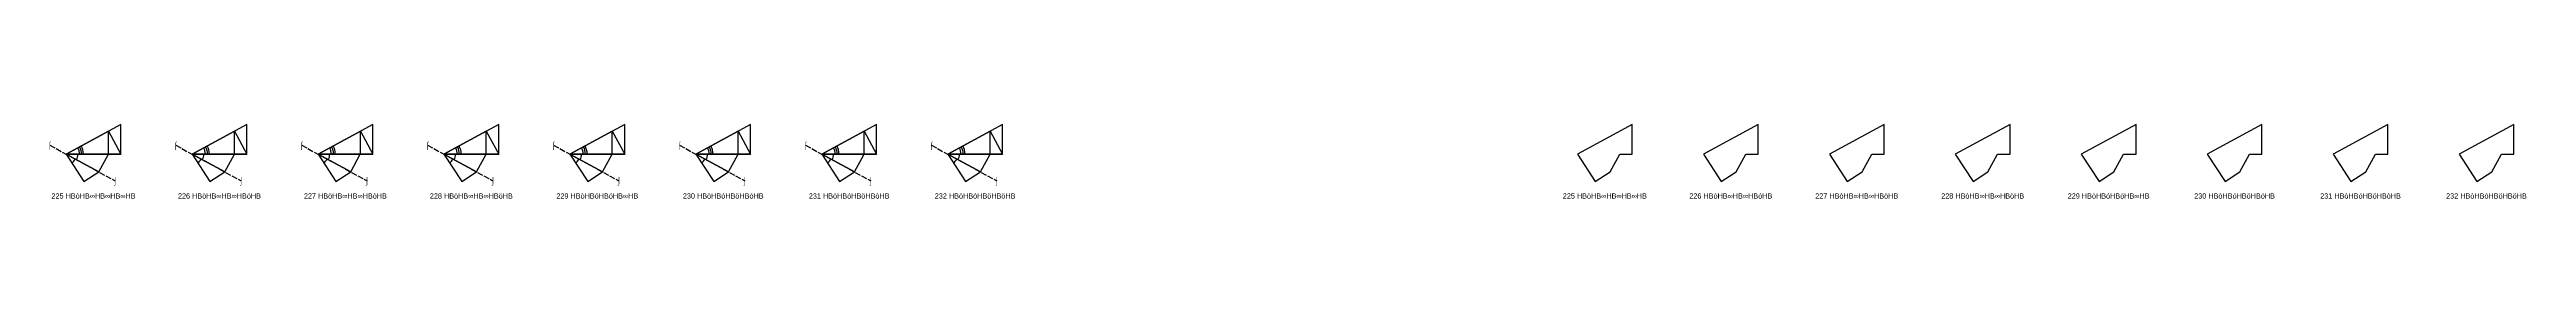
# Model space of a CAD drawing. Header units: millimetres. Extents: x 122552 to 1654769, y -10280102 to 62068.
# Drawn here: x 944506 to 1468595, y -1952256 to -1936583 of the extents above; entities that cross this region are included whole.
import ezdxf
from ezdxf.enums import TextEntityAlignment as Align

# ---------------------------------------------------------------- set-up
doc = ezdxf.new("R2010")
doc.units = ezdxf.units.MM
doc.linetypes.add('ACAD_ISO02W100', pattern=[15, 12, -3])
for name, color, linetype in [('BASE', 170, 'Continuous'), ('HYPOTENUSE', 20, 'Continuous'), ('PERPENDICULAR', 90, 'Continuous'), ('Standard', 7, 'Continuous')]:
    doc.layers.add(name, color=color, linetype=linetype)
doc.styles.add('Arial', font='arial_0.ttf')

# ---------------------------------------------------------------- blocks, each defined once
blk = doc.blocks.new('fundamental_block_GT')
at = {"color": 4}
blk.add_arc((0, -2), 277, 359.9799, 28.4254, dxfattribs=at)
at = {"layer": 'BASE'}
blk.add_line((0, 0), (879, -7), dxfattribs=at)
at = {"layer": 'HYPOTENUSE'}
blk.add_line((883, 469), (0, 0), dxfattribs=at)
at = {"layer": 'PERPENDICULAR'}
blk.add_line((879, -7), (883, 469), dxfattribs=at)

msp = doc.modelspace()

# ---------------------------------------------------------------- linework, layer by layer
at = {"linetype": 'ACAD_ISO02W100', "ltscale": 100}
for p, q in [((944560, -1940995), (958389, -1948500)), ((971209, -1940995), (985038, -1948500)), ((997857, -1940995), (1011687, -1948500)), ((1024506, -1940995), (1038335, -1948500)), ((1051155, -1940995), (1064984, -1948500)), ((1077803, -1940995), (1091633, -1948500)), ((1104452, -1940995), (1118281, -1948500)), ((1131101, -1940995), (1144930, -1948500))]:
    msp.add_line(p, q, dxfattribs=at)
for points in [[(1276752, -1942871), (1279389, -1942871), (1279389, -1936583), (1267801, -1942871), (1271570, -1948669), (1274716, -1946623)], [(1303401, -1942871), (1306037, -1942871), (1306037, -1936583), (1294450, -1942871), (1298218, -1948669), (1301365, -1946623)], [(1330050, -1942871), (1332686, -1942871), (1332686, -1936583), (1321099, -1942871), (1324867, -1948669), (1328013, -1946623)], [(1356698, -1942871), (1359335, -1942871), (1359335, -1936583), (1347747, -1942871), (1351516, -1948669), (1354662, -1946623)], [(1383347, -1942871), (1385983, -1942871), (1385983, -1936583), (1374396, -1942871), (1378164, -1948669), (1381311, -1946623)], [(1409996, -1942871), (1412632, -1942871), (1412632, -1936583), (1401045, -1942871), (1404813, -1948669), (1407959, -1946623)], [(1436644, -1942871), (1439281, -1942871), (1439281, -1936583), (1427693, -1942871), (1431462, -1948669), (1434608, -1946623)], [(1463293, -1942871), (1465929, -1942871), (1465929, -1936583), (1454342, -1942871), (1458110, -1948669), (1461257, -1946623)]]:
    msp.add_lwpolyline(points, close=True)

# ---------------------------------------------------------------- block references
for p, xscale, yscale, zscale, rotation in [((948017, -1942871), -11.58735412275403, 11.58735412275403, 11.58735412275403, 207.9999999999996), ((948017, -1942871), 10.18429076373601, 10.18429076373601, 10.18429076373601, 0.4883327617926961), ((974666, -1942871), -11.58735412275403, 11.58735412275403, 11.58735412275403, 207.9999999999996), ((974666, -1942871), 10.18429076373601, 10.18429076373601, 10.18429076373601, 0.4883327617926961), ((1001315, -1942871), -11.58735412275403, 11.58735412275403, 11.58735412275403, 207.9999999999996), ((1001315, -1942871), 10.18429076373601, 10.18429076373601, 10.18429076373601, 0.4883327617926961), ((1027963, -1942871), -11.58735412275403, 11.58735412275403, 11.58735412275403, 207.9999999999996), ((1027963, -1942871), 10.18429076373601, 10.18429076373601, 10.18429076373601, 0.4883327617926961), ((1054612, -1942871), -11.58735412275403, 11.58735412275403, 11.58735412275403, 207.9999999999996), ((1054612, -1942871), 10.18429076373601, 10.18429076373601, 10.18429076373601, 0.4883327617926961), ((1081261, -1942871), -11.58735412275403, 11.58735412275403, 11.58735412275403, 207.9999999999996), ((1081261, -1942871), 10.18429076373601, 10.18429076373601, 10.18429076373601, 0.4883327617926961), ((1107909, -1942871), -11.58735412275403, 11.58735412275403, 11.58735412275403, 207.9999999999996), ((1107909, -1942871), 10.18429076373601, 10.18429076373601, 10.18429076373601, 0.4883327617926961), ((1134558, -1942871), -11.58735412275403, 11.58735412275403, 11.58735412275403, 207.9999999999996), ((1134558, -1942871), 10.18429076373601, 10.18429076373601, 10.18429076373601, 0.4883327617926961), ((948017, -1942871), 7.867265571233827, 7.867265571233827, 7.867265571233827, 303.5116672382171), ((948017, -1942871), 8.95111837107369, 8.95111837107369, 8.95111837107369, 332.0000000000033), ((974666, -1942871), 7.867265571233827, 7.867265571233827, 7.867265571233827, 303.5116672382171), ((974666, -1942871), 8.95111837107369, 8.95111837107369, 8.95111837107369, 332.0000000000033), ((1001315, -1942871), 7.867265571233827, 7.867265571233827, 7.867265571233827, 303.5116672382171), ((1001315, -1942871), 8.95111837107369, 8.95111837107369, 8.95111837107369, 332.0000000000033), ((1027963, -1942871), 7.867265571233827, 7.867265571233827, 7.867265571233827, 303.5116672382171), ((1027963, -1942871), 8.95111837107369, 8.95111837107369, 8.95111837107369, 332.0000000000033), ((1054612, -1942871), 7.867265571233844, 7.867265571233844, 7.867265571233844, 303.5116672382134), ((1054612, -1942871), 8.951118371073562, 8.951118371073562, 8.951118371073562, 332.0000000000004), ((1081261, -1942871), 7.867265571233844, 7.867265571233844, 7.867265571233844, 303.5116672382134), ((1081261, -1942871), 8.951118371073562, 8.951118371073562, 8.951118371073562, 332.0000000000004), ((1107909, -1942871), 7.867265571233844, 7.867265571233844, 7.867265571233844, 303.5116672382134), ((1107909, -1942871), 8.951118371073562, 8.951118371073562, 8.951118371073562, 332.0000000000004), ((1134558, -1942871), 7.867265571233844, 7.867265571233844, 7.867265571233844, 303.5116672382134), ((1134558, -1942871), 8.951118371073562, 8.951118371073562, 8.951118371073562, 332.0000000000004)]:
    msp.add_blockref('fundamental_block_GT', p, dxfattribs=dict(xscale=xscale, yscale=yscale, zscale=zscale, rotation=rotation))
at = {"layer": 'Standard', "xscale": 13.18371388650824, "yscale": 13.18371388650824, "zscale": 13.18371388650824, "rotation": 0.4883327617913192}
for p in [(948017, -1942871), (974666, -1942871), (1001315, -1942871), (1027963, -1942871), (1054612, -1942871), (1081261, -1942871), (1107909, -1942871), (1134558, -1942871)]:
    msp.add_blockref('fundamental_block_GT', p, dxfattribs=at)

# ---------------------------------------------------------------- texts
at = {"style": 'Arial'}
for s, p in [('⌠', (944560, -1940995)), ('⌠', (971209, -1940995)), ('⌠', (997857, -1940995)), ('⌠', (1024506, -1940995)), ('⌠', (1051155, -1940995)), ('⌠', (1077803, -1940995)), ('⌠', (1104452, -1940995)), ('⌠', (1131101, -1940995)), ('⌡', (958389, -1948500)), ('⌡', (985038, -1948500)), ('⌡', (1011687, -1948500)), ('⌡', (1038335, -1948500)), ('⌡', (1064984, -1948500)), ('⌡', (1091633, -1948500)), ('⌡', (1118281, -1948500)), ('⌡', (1144930, -1948500)), ('225 HBòHB∞HB∞HB∞HB', (953811, -1951690)), ('226 HBòHB∞HB∞HBóHB', (980460, -1951690)), ('227 HBòHB∞HB∞HBòHB', (1007108, -1951690)), ('228 HBòHB∞HB∞HBöHB', (1033757, -1951690)), ('229 HBòHBóHBöHB∞HB', (1060406, -1951690)), ('230 HBòHBóHBöHBóHB', (1087054, -1951690)), ('231 HBòHBóHBöHBòHB', (1113703, -1951690)), ('232 HBòHBóHBöHBöHB', (1140352, -1951690)), ('225 HBòHB∞HB∞HB∞HB', (1273595, -1951690)), ('226 HBòHB∞HB∞HBóHB', (1300244, -1951690)), ('227 HBòHB∞HB∞HBòHB', (1326892, -1951690)), ('228 HBòHB∞HB∞HBöHB', (1353541, -1951690)), ('229 HBòHBóHBöHB∞HB', (1380190, -1951690)), ('230 HBòHBóHBöHBóHB', (1406838, -1951690)), ('231 HBòHBóHBöHBòHB', (1433487, -1951690)), ('232 HBòHBóHBöHBöHB', (1460136, -1951690))]:
    msp.add_text(s, height=1100, dxfattribs=at).set_placement(p, align=Align.MIDDLE_CENTER)

doc.saveas('drawing.dxf')
